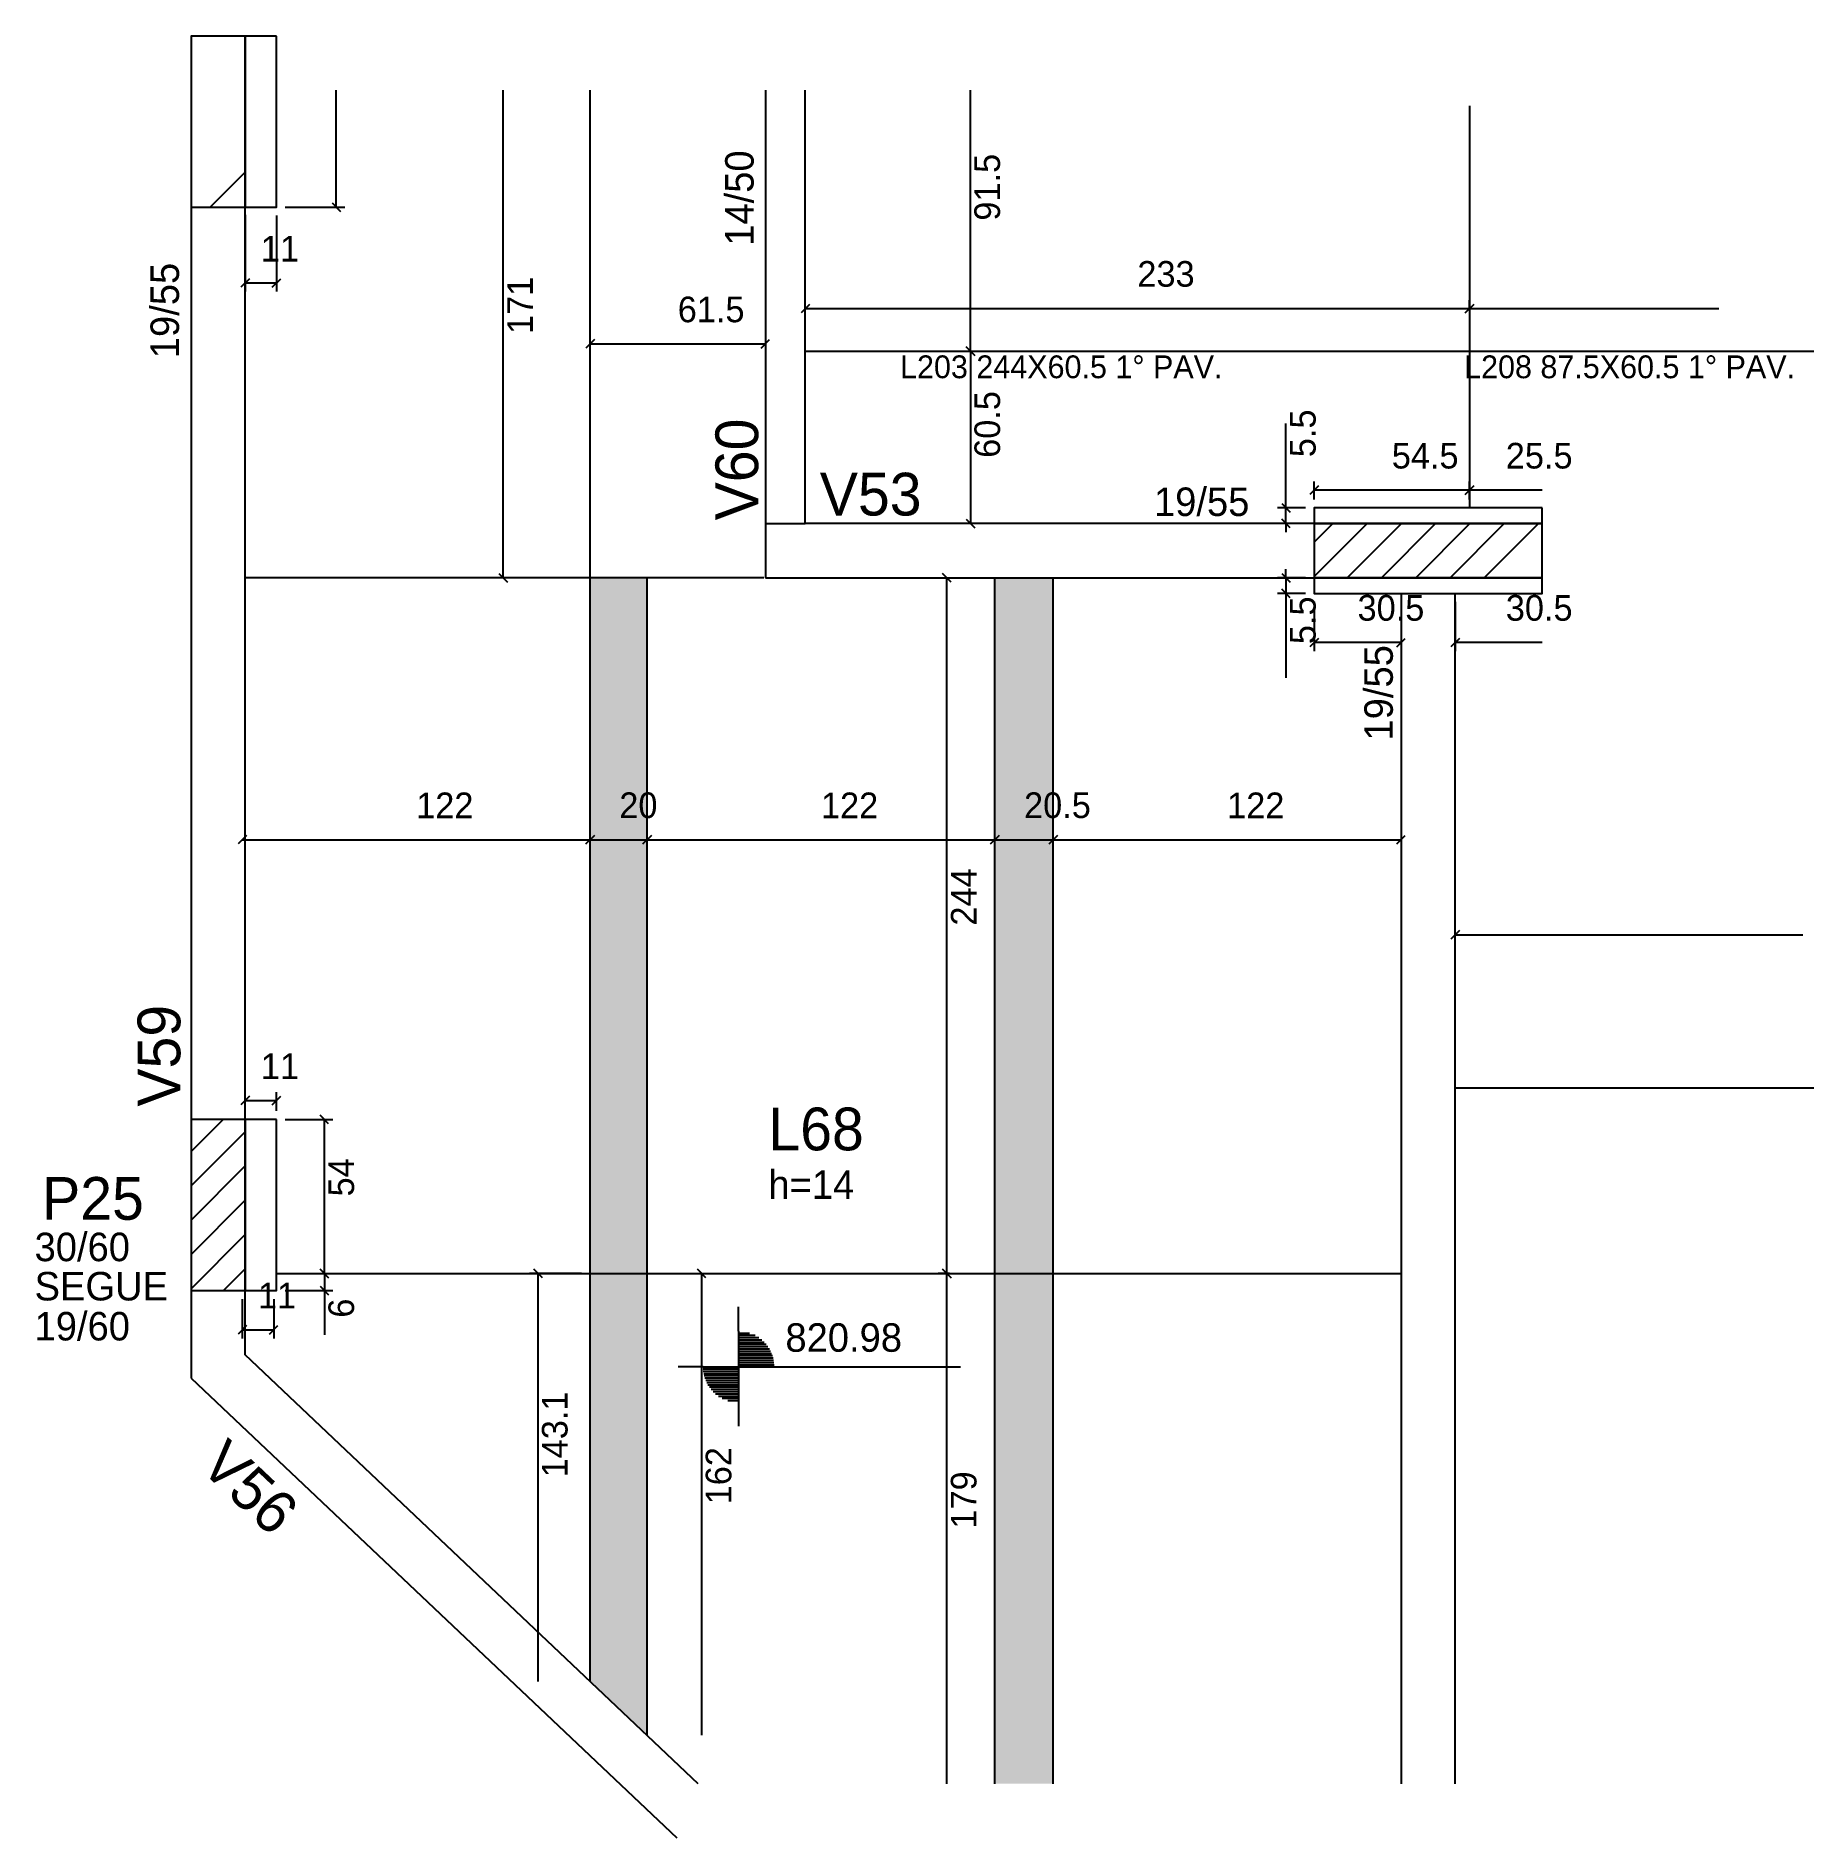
# Model space of a CAD drawing. Header units: metres. Extents: x 3766 to 7175, y 2065 to 2697.
# Drawn here: x 3766 to 4386, y 2065 to 2697 of the extents above; entities that cross this region are included whole.
import ezdxf

# ---------------------------------------------------------------- set-up
doc = ezdxf.new("R2010")
doc.units = ezdxf.units.M
for name, color, linetype in [('3', 7, 'Continuous'), ('4', 7, 'Continuous'), ('7', 7, 'Continuous'), ('AUX00', 7, 'Continuous'), ('Hachura', 7, 'Continuous'), ('Painéis', 7, 'Continuous')]:
    doc.layers.add(name, color=color, linetype=linetype)

msp = doc.modelspace()

# ---------------------------------------------------------------- texts
at = {"color": 240, "lineweight": 25}
for s, p in [('233', (4152.66, 2609.24)), ('54.5', (4241.91, 2545.48)), ('25.5', (4281.91, 2545.48)), ('30.5', (4229.91, 2492.1)), ('30.5', (4281.91, 2492.1))]:
    msp.add_text(s, height=9, dxfattribs=at).set_placement(p)
for p in [(4215.2, 2549.45), (4215.2, 2483.88)]:
    msp.add_text('5.5', height=9, rotation=90, dxfattribs=at).set_placement(p)
at = {"layer": '3', "color": 3, "lineweight": 25}
for s, p in [('14/50', (4018.04, 2623.6)), ('19/55', (3816.44, 2584.17)), ('19/55', (4242.28, 2450.08))]:
    msp.add_text(s, height=10, rotation=90, dxfattribs=at).set_placement(p)
for s, p in [('19/55', (4158.49, 2528.82)), ('h=14', (4023.22, 2289.33)), ('30/60', (3765.78, 2267.46)), ('SEGUE', (3765.78, 2253.69)), ('19/60', (3765.78, 2239.66)), ('820.98', (4029.19, 2235.69))]:
    msp.add_text(s, height=10, dxfattribs=at).set_placement(p)
at = {"layer": '4', "color": 4, "lineweight": 25}
for s, rotation, p in [('V60', 90, (4019.64, 2527.3)), ('V59', 90, (3816.91, 2321.67)), ('V56', 316.572, (3823.19, 2195))]:
    msp.add_text(s, height=15, rotation=rotation, dxfattribs=at).set_placement(p)
for s, p in [('V53', (4041.25, 2528.99)), ('L68', (4023.22, 2306.33)), ('P25', (3768.43, 2281.98))]:
    msp.add_text(s, height=15, dxfattribs=at).set_placement(p)
at = {"layer": 'AUX00', "color": 7, "lineweight": 25}
for s, p in [('L203^J244X60.5^J1° PAV.', (4069.4, 2577.15)), ('L208^J87.5X60.5^J1° PAV.', (4267.29, 2577.15))]:
    msp.add_text(s, height=8, dxfattribs=at).set_placement(p)
at = {"layer": 'Painéis', "color": 240, "lineweight": 25}
for s, p in [('91.5', (4104.47, 2632.42)), ('171', (3940.59, 2592.67)), ('60.5', (4104.49, 2549.21)), ('244', (4096.25, 2385.17)), ('54', (3877.86, 2290.17)), ('6', (3877.86, 2247.64)), ('143.1', (3952.76, 2191.63)), ('162', (4010.22, 2182.17)), ('179', (4096.22, 2173.67))]:
    msp.add_text(s, height=9, rotation=90, dxfattribs=at).set_placement(p)
for s, p in [('11', (3845.16, 2618.08)), ('61.5', (3991.41, 2596.78)), ('122', (3899.66, 2422.84)), ('20', (3970.91, 2422.88)), ('122', (4041.66, 2422.84)), ('20.5', (4112.91, 2422.89)), ('122', (4184.16, 2422.84)), ('11', (3845.16, 2331.35)), ('11', (3844.16, 2250.91))]:
    msp.add_text(s, height=9, dxfattribs=at).set_placement(p)

# ---------------------------------------------------------------- hatches: boundary and pattern name
at = {"layer": 'Hachura'}
h = msp.add_hatch(color=7, dxfattribs=at)
h.dxf.hatch_style = 1
h.paths.add_polyline_path([(3960.66, 2120.1), (3980.66, 2101.17), (3980.66, 2507.17), (3960.66, 2507.17), (3960.66, 2120.1)])
h = msp.add_hatch(color=7, dxfattribs=at)
h.dxf.hatch_style = 1
h.paths.add_polyline_path([(4102.66, 2084.17), (4123.16, 2084.17), (4123.16, 2507.17), (4102.66, 2507.17), (4102.66, 2084.17)])

# ---------------------------------------------------------------- linework, layer by layer
at = {"color": 4, "lineweight": 25}
for p, q in [((4036.16, 2601.85), (4036.16, 2604.54)), ((4269.16, 2601.85), (4269.16, 2604.54)), ((4269.16, 2601.54), (4036.16, 2601.54)), ((4356.66, 2601.54), (4269.16, 2601.54)), ((4269.16, 2599.17), (4269.16, 2598.54)), ((4204.8, 2531.67), (4204.8, 2561.23)), ((4214.66, 2534.67), (4214.66, 2540.88)), ((4269.16, 2534.67), (4269.16, 2540.88)), ((4269.16, 2534.67), (4269.16, 2540.88)), ((4269.16, 2537.88), (4214.66, 2537.88)), ((4294.66, 2537.88), (4269.16, 2537.88)), ((4211.66, 2531.67), (4201.8, 2531.67)), ((4204.8, 2526.17), (4204.8, 2531.67)), ((4211.66, 2526.17), (4201.8, 2526.17)), ((4204.8, 2526.17), (4204.8, 2523.17)), ((4204.8, 2507.17), (4204.8, 2510.17)), ((4211.66, 2507.17), (4201.8, 2507.17)), ((4204.8, 2507.17), (4204.8, 2501.67)), ((4211.66, 2501.67), (4201.8, 2501.67)), ((4204.8, 2501.67), (4204.8, 2472.1)), ((4214.66, 2498.67), (4214.66, 2481.4)), ((4245.16, 2498.67), (4245.16, 2481.4)), ((4264.16, 2498.67), (4264.16, 2481.4)), ((4245.16, 2484.4), (4214.66, 2484.4)), ((4294.66, 2484.4), (4264.16, 2484.4))]:
    msp.add_line(p, q, dxfattribs=at)
at = {"color": 0, "lineweight": 25}
for p, q in [((4037.66, 2603.04), (4034.66, 2600.04)), ((4270.66, 2603.04), (4267.66, 2600.04)), ((4267.66, 2600.04), (4270.66, 2603.04)), ((4216.16, 2539.38), (4213.16, 2536.38)), ((4270.66, 2539.38), (4267.66, 2536.38)), ((4267.66, 2536.38), (4270.66, 2539.38)), ((4203.3, 2533.17), (4206.3, 2530.17)), ((4206.3, 2524.67), (4203.3, 2527.67)), ((4203.3, 2508.67), (4206.3, 2505.67)), ((4206.3, 2500.17), (4203.3, 2503.17)), ((4216.16, 2485.9), (4213.16, 2482.9)), ((4243.66, 2482.9), (4246.66, 2485.9)), ((4265.66, 2485.9), (4262.66, 2482.9))]:
    msp.add_line(p, q, dxfattribs=at)
at = {"layer": '3', "color": 3, "lineweight": 25}
for p, q in [((3827.36, 2637.17), (3839.66, 2649.46)), ((3839.38, 2637.17), (3839.66, 2637.44)), ((4214.66, 2507.57), (4233.25, 2526.17)), ((4214.66, 2519.59), (4221.23, 2526.17)), ((4226.27, 2507.17), (4245.27, 2526.17)), ((4238.29, 2507.17), (4257.29, 2526.17)), ((4250.32, 2507.17), (4269.32, 2526.17)), ((4262.34, 2507.17), (4281.34, 2526.17)), ((4274.36, 2507.17), (4293.36, 2526.17)), ((3820.66, 2305.9), (3831.92, 2317.17)), ((3820.66, 2293.88), (3839.66, 2312.88)), ((3820.66, 2281.86), (3839.66, 2300.86)), ((3820.66, 2269.84), (3839.66, 2288.84)), ((3820.66, 2257.82), (3839.66, 2276.82)), ((3832.02, 2257.17), (3839.66, 2264.8)), ((4012.78, 2242.87), (4012.78, 2251.45)), ((4012.78, 2242.87), (4012.78, 2217.87)), ((4012.78, 2242.26), (4016.63, 2242.26)), ((4012.78, 2241.47), (4018.53, 2241.47)), ((4012.78, 2240.68), (4019.86, 2240.68)), ((4012.78, 2239.88), (4020.89, 2239.88)), ((4012.78, 2239.09), (4021.74, 2239.09)), ((4012.78, 2238.3), (4022.45, 2238.3)), ((4012.78, 2237.5), (4023.05, 2237.5)), ((4012.78, 2236.71), (4023.55, 2236.71)), ((4012.78, 2235.92), (4023.98, 2235.92)), ((4012.78, 2235.13), (4024.34, 2235.13)), ((4012.78, 2234.33), (4024.64, 2234.33)), ((4012.78, 2233.54), (4024.87, 2233.54)), ((4012.78, 2232.75), (4025.05, 2232.75)), ((4012.78, 2231.95), (4025.18, 2231.95)), ((4012.78, 2231.16), (4025.28, 2231.16)), ((4000.28, 2230.37), (3991.57, 2230.37)), ((4000.28, 2230.37), (4025.28, 2230.37)), ((4012.78, 2229.58), (4000.28, 2229.58)), ((4012.78, 2228.78), (4000.38, 2228.78)), ((4012.78, 2227.99), (4000.51, 2227.99)), ((4012.78, 2227.2), (4000.69, 2227.2)), ((4012.78, 2226.4), (4000.93, 2226.4)), ((4012.78, 2225.61), (4001.22, 2225.61)), ((4012.78, 2224.82), (4001.58, 2224.82)), ((4025.28, 2230.37), (4090.59, 2230.37)), ((4012.78, 2224.03), (4002.01, 2224.03)), ((4012.78, 2223.23), (4002.52, 2223.23)), ((4012.78, 2222.44), (4003.12, 2222.44)), ((4012.78, 2221.65), (4003.83, 2221.65)), ((4012.78, 2220.85), (4004.68, 2220.85)), ((4012.78, 2220.06), (4005.71, 2220.06)), ((4012.78, 2219.27), (4007.03, 2219.27)), ((4012.78, 2218.48), (4008.93, 2218.48)), ((4012.78, 2217.87), (4012.78, 2209.65))]:
    msp.add_line(p, q, dxfattribs=at)
for points in [[(4022.16, 2678.17), (4022.16, 2507.17)], [(4036.16, 2526.17), (4036.16, 2678.17)], [(3820.66, 2637.17), (3820.66, 2317.17)], [(3839.66, 2317.17), (3839.66, 2637.17)], [(4022.16, 2526.17), (4036.16, 2526.17)], [(4214.66, 2526.17), (4036.16, 2526.17)], [(4022.16, 2507.17), (4214.66, 2507.17)], [(4245.16, 2501.67), (4245.16, 2084.17)], [(4264.16, 2084.17), (4264.16, 2501.67)], [(3820.66, 2257.17), (3820.66, 2226.46)], [(3839.66, 2234.63), (3839.66, 2257.17)], [(3998.62, 2084.17), (3839.66, 2234.63)], [(3820.66, 2226.46), (3991.05, 2065.17)]]:
    msp.add_lwpolyline(points, dxfattribs=at)
at = {"layer": '7', "color": 7, "lineweight": 25}
for points in [[(3820.66, 2637.17), (3839.66, 2637.17), (3839.66, 2697.17), (3820.66, 2697.17), (3820.66, 2637.17)], [(3850.66, 2697.17), (3839.66, 2697.17), (3839.66, 2637.17), (3850.66, 2637.17), (3850.66, 2697.17)], [(4294.66, 2531.67), (4214.66, 2531.67), (4214.66, 2526.17), (4294.66, 2526.17), (4294.66, 2531.67)], [(4214.66, 2507.17), (4294.66, 2507.17), (4294.66, 2526.17), (4214.66, 2526.17), (4214.66, 2507.17)], [(4294.66, 2507.17), (4214.66, 2507.17), (4214.66, 2501.67), (4294.66, 2501.67), (4294.66, 2507.17)], [(3820.66, 2257.17), (3839.66, 2257.17), (3839.66, 2317.17), (3820.66, 2317.17), (3820.66, 2257.17)], [(3850.66, 2317.17), (3839.66, 2317.17), (3839.66, 2257.17), (3850.66, 2257.17), (3850.66, 2317.17)]]:
    msp.add_lwpolyline(points, dxfattribs=at)
at = {"layer": 'Painéis', "color": 4, "lineweight": 25}
for p, q in [((3871.63, 2637.17), (3871.63, 2678.17)), ((3930.16, 2507.17), (3930.16, 2678.17)), ((4094.09, 2586.67), (4094.09, 2678.17)), ((3853.66, 2637.17), (3874.63, 2637.17)), ((3839.66, 2634.44), (3839.66, 2607.53)), ((3850.66, 2634.17), (3850.66, 2607.53)), ((3850.66, 2610.53), (3839.66, 2610.53)), ((3960.66, 2589.18), (4022.16, 2589.18)), ((4094.09, 2586.67), (4094.09, 2526.17)), ((4085.81, 2263.17), (4085.81, 2507.17)), ((3838.66, 2415.29), (3960.66, 2415.29)), ((3960.66, 2415.29), (3980.66, 2415.29)), ((3980.66, 2415.29), (4102.66, 2415.29)), ((4102.66, 2415.29), (4123.16, 2415.29)), ((4123.16, 2415.29), (4245.16, 2415.29)), ((4264.16, 2381.92), (4386.16, 2381.92)), ((3839.66, 2320.17), (3839.66, 2326.8)), ((3850.66, 2320.17), (3850.66, 2326.8)), ((3839.66, 2323.8), (3850.66, 2323.8)), ((3853.66, 2317.17), (3870.45, 2317.17)), ((3867.45, 2263.17), (3867.45, 2317.17)), ((3853.66, 2263.17), (3870.45, 2263.17)), ((3853.66, 2263.17), (3870.45, 2263.17)), ((3867.45, 2263.17), (3867.45, 2257.17)), ((3957.66, 2263.17), (3939.46, 2263.17)), ((3942.46, 2120.1), (3942.46, 2263.17)), ((3983.66, 2263.17), (4002.81, 2263.17)), ((3999.81, 2101.17), (3999.81, 2263.17)), ((4086.79, 2263.17), (4082.81, 2263.17)), ((4085.81, 2084.17), (4085.81, 2263.17)), ((3853.66, 2257.17), (3870.45, 2257.17)), ((3867.45, 2257.17), (3867.45, 2241.64)), ((3838.66, 2254.17), (3838.66, 2240.36)), ((3849.66, 2254.17), (3849.66, 2240.36)), ((3838.66, 2243.36), (3849.66, 2243.36))]:
    msp.add_line(p, q, dxfattribs=at)
at = {"layer": 'Painéis', "color": 200, "lineweight": 25}
for p, q in [((3960.66, 2120.1), (3960.66, 2678.17)), ((4269.16, 2672.67), (4269.16, 2531.67)), ((4036.16, 2586.67), (7175.16, 2586.67)), ((4021.66, 2507.17), (3839.66, 2507.17)), ((3980.66, 2101.17), (3980.66, 2507.17)), ((4102.66, 2084.17), (4102.66, 2507.17)), ((4123.16, 2084.17), (4123.16, 2507.17)), ((4682.06, 2328.17), (4264.06, 2328.17)), ((3850.66, 2263.17), (4245.16, 2263.17))]:
    msp.add_line(p, q, dxfattribs=at)
at = {"layer": 'Painéis', "color": 0, "lineweight": 25}
for p, q in [((3870.13, 2638.67), (3873.13, 2635.67)), ((3841.16, 2612.03), (3838.16, 2609.03)), ((3849.16, 2609.03), (3852.16, 2612.03)), ((3962.16, 2590.68), (3959.16, 2587.68)), ((4020.66, 2587.68), (4023.66, 2590.68)), ((4092.59, 2588.17), (4095.59, 2585.17)), ((4095.59, 2585.17), (4092.59, 2588.17)), ((4092.59, 2527.67), (4095.59, 2524.67)), ((3928.66, 2508.67), (3931.66, 2505.67)), ((4087.31, 2505.67), (4084.31, 2508.67)), ((3840.16, 2416.79), (3837.16, 2413.79)), ((3959.16, 2413.79), (3962.16, 2416.79)), ((3962.16, 2416.79), (3959.16, 2413.79)), ((3979.16, 2413.79), (3982.16, 2416.79)), ((3982.16, 2416.79), (3979.16, 2413.79)), ((4101.16, 2413.79), (4104.16, 2416.79)), ((4104.16, 2416.79), (4101.16, 2413.79)), ((4121.66, 2413.79), (4124.66, 2416.79)), ((4124.66, 2416.79), (4121.66, 2413.79)), ((4243.66, 2413.79), (4246.66, 2416.79)), ((4265.66, 2383.42), (4262.66, 2380.42)), ((3841.16, 2325.3), (3838.16, 2322.3)), ((3849.16, 2322.3), (3852.16, 2325.3)), ((3868.95, 2315.67), (3865.95, 2318.67)), ((3868.95, 2261.67), (3865.95, 2264.67)), ((3865.95, 2264.67), (3868.95, 2261.67)), ((3943.96, 2261.67), (3940.96, 2264.67)), ((4001.31, 2261.67), (3998.31, 2264.67)), ((4087.31, 2261.67), (4084.31, 2264.67)), ((4084.31, 2264.67), (4087.31, 2261.67)), ((3865.95, 2258.67), (3868.95, 2255.67)), ((3840.16, 2244.86), (3837.16, 2241.86)), ((3848.16, 2241.86), (3851.16, 2244.86))]:
    msp.add_line(p, q, dxfattribs=at)

msp.set_redraw_order([(e.dxf.handle, doc.entitydb.next_handle()) for e in msp.query("TEXT MTEXT ATTDEF DIMENSION ARC_DIMENSION")])  # texts and dimensions are drawn at this point

doc.saveas('drawing.dxf')
